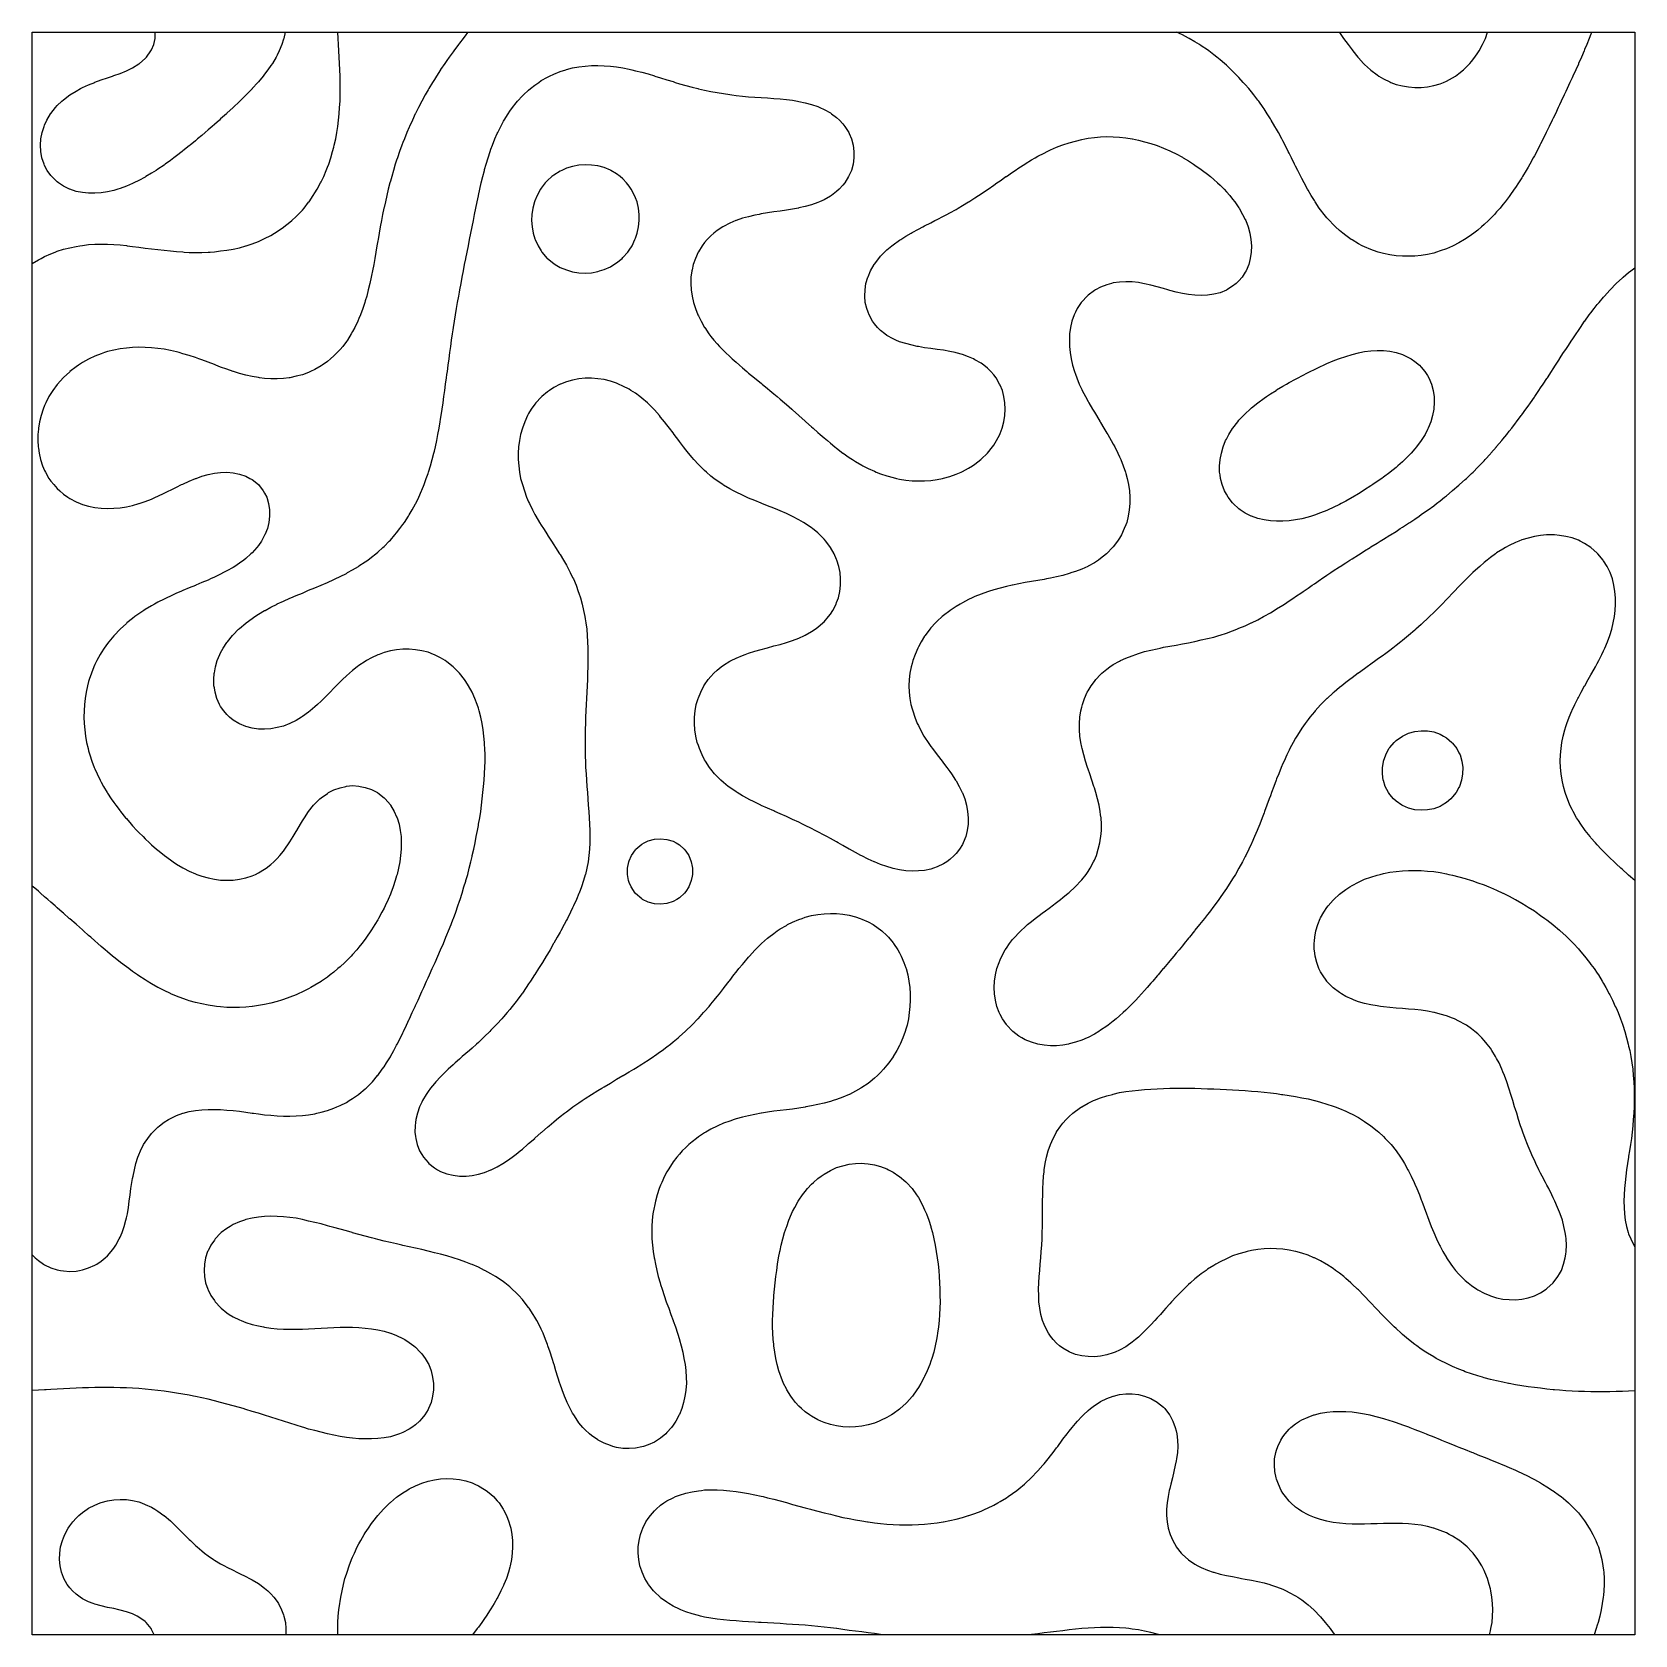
# Model space of a CAD drawing. Header units: metres. Extents: x 0 to 255, y 0 to 255.
import ezdxf

# ---------------------------------------------------------------- set-up
doc = ezdxf.new("R2010")
doc.units = ezdxf.units.M

msp = doc.modelspace()

# ---------------------------------------------------------------- linework, layer by layer
for points in [[(0, 0), (0, 255), (255, 255), (255, 0), (0, 0)], [(0, 218.18), (1, 218.76), (1.44, 219), (2, 219.3), (3, 219.73), (3.68, 220), (4, 220.13), (5, 220.45), (6, 220.69), (7, 220.9), (7.59, 221), (8, 221.07), (9, 221.19), (10, 221.25), (11, 221.27), (12, 221.25), (13, 221.21), (14, 221.13), (15, 221.02), (15.15, 221), (16, 220.89), (17, 220.76), (18, 220.64), (19, 220.52), (20, 220.4), (21, 220.29), (22, 220.19), (23, 220.09), (24, 220.01), (24.18, 220), (25, 219.95), (26, 219.93), (27, 219.93), (28, 219.97), (28.34, 220), (29, 220.05), (30, 220.17), (31, 220.31), (32, 220.48), (33, 220.69), (34, 220.99), (34.04, 221), (35, 221.33), (36, 221.69), (36.66, 222), (37, 222.16), (38, 222.66), (38.56, 223), (39, 223.28), (40, 223.95), (40.07, 224), (41, 224.73), (41.31, 225), (42, 225.64), (42.36, 226), (43, 226.69), (43.27, 227), (44, 227.92), (44.06, 228), (44.74, 229), (45, 229.4), (45.37, 230), (45.9, 231), (46, 231.19), (46.4, 232), (46.81, 233), (47, 233.48), (47.21, 234), (47.53, 235), (47.8, 236), (48, 236.71), (48.08, 237), (48.31, 238), (48.48, 239), (48.62, 240), (48.74, 241), (48.85, 242), (48.93, 243), (48.99, 244), (49, 244.37), (49.02, 245), (49.03, 246), (49.02, 247), (49, 247.87), (49, 248), (48.95, 249), (48.9, 250), (48.84, 251), (48.78, 252), (48.73, 253), (48.69, 254), (48.65, 255)], [(69.33, 255), (69, 254.56), (68.57, 254), (68, 253.24), (67.82, 253), (67.09, 252), (67, 251.88), (66.37, 251), (66, 250.48), (65.66, 250), (65, 249.02), (64.99, 249), (64.34, 248), (64, 247.47), (63.7, 247), (63.12, 246), (63, 245.8), (62.54, 245), (62, 244.02), (61.99, 244), (61.47, 243), (61, 242.05), (60.97, 242), (60.5, 241), (60.06, 240), (60, 239.87), (59.62, 239), (59.23, 238), (59, 237.42), (58.82, 237), (58.47, 236), (58.14, 235), (58, 234.61), (57.79, 234), (57.49, 233), (57.22, 232), (57, 231.27), (56.92, 231), (56.66, 230), (56.43, 229), (56.21, 228), (56, 227.11), (55.97, 227), (55.76, 226), (55.57, 225), (55.4, 224), (55.23, 223), (55.04, 222), (55, 221.79), (54.85, 221), (54.68, 220), (54.52, 219), (54.35, 218), (54.16, 217), (54, 216.26), (53.94, 216), (53.71, 215), (53.49, 214), (53.24, 213), (53, 212.22), (52.93, 212), (52.6, 211), (52.25, 210), (52, 209.43), (51.81, 209), (51.35, 208), (51, 207.37), (50.78, 207), (50.17, 206), (50, 205.77), (49.42, 205), (49, 204.5), (48.54, 204), (48, 203.47), (47.48, 203), (47, 202.61), (46.15, 202), (46, 201.9), (45, 201.34), (44.31, 201), (44, 200.85), (43, 200.49), (42, 200.23), (41, 200.01), (40.92, 200), (40, 199.87), (39, 199.81), (38, 199.81), (37, 199.89), (36.2, 200), (36, 200.03), (35, 200.22), (34, 200.44), (33, 200.7), (32.06, 201), (32, 201.02), (31, 201.37), (30, 201.71), (29.25, 202), (29, 202.1), (28, 202.47), (27, 202.83), (26.55, 203), (26, 203.21), (25, 203.53), (24, 203.82), (23.39, 204), (23, 204.12), (22, 204.35), (21, 204.53), (20, 204.67), (19, 204.78), (18, 204.84), (17, 204.85), (16, 204.81), (15, 204.73), (14, 204.59), (13, 204.41), (12, 204.16), (11.54, 204), (11, 203.81), (10, 203.44), (9.08, 203), (9, 202.96), (8, 202.41), (7.37, 202), (7, 201.74), (6.03, 201), (6, 200.97), (5, 200.05), (4.95, 200), (4.06, 199), (4, 198.92), (3.32, 198), (3, 197.51), (2.68, 197), (2.19, 196), (2, 195.58), (1.75, 195), (1.44, 194), (1.2, 193), (1.02, 192), (1, 191.8), (0.92, 191), (0.9, 190), (0.97, 189), (1, 188.82), (1.13, 188), (1.36, 187), (1.67, 186), (2, 185.27), (2.13, 185), (2.69, 184), (3, 183.57), (3.44, 183), (4, 182.39), (4.41, 182), (5, 181.5), (5.7, 181), (6, 180.8), (7, 180.29), (7.68, 180), (8, 179.86), (9, 179.57), (10, 179.38), (11, 179.26), (12, 179.22), (13, 179.24), (14, 179.33), (15, 179.48), (16, 179.69), (17, 179.99), (17.03, 180), (18, 180.34), (19, 180.71), (19.64, 181), (20, 181.17), (21, 181.62), (21.76, 182), (22, 182.12), (23, 182.6), (23.8, 183), (24, 183.1), (25, 183.55), (26, 183.96), (26.1, 184), (27, 184.33), (28, 184.6), (29, 184.8), (30, 184.93), (31, 184.96), (32, 184.88), (33, 184.68), (34, 184.36), (34.67, 184), (35, 183.8), (36, 183), (36, 183), (36.79, 182), (37, 181.63), (37.33, 181), (37.63, 180), (37.77, 179), (37.79, 178), (37.67, 177), (37.43, 176), (37.03, 175), (37, 174.94), (36.48, 174), (36, 173.32), (35.75, 173), (35, 172.17), (34.83, 172), (34, 171.26), (33.67, 171), (33, 170.5), (32.24, 170), (32, 169.84), (31, 169.29), (30.47, 169), (30, 168.75), (29, 168.29), (28.38, 168), (28, 167.82), (27, 167.41), (26.04, 167), (26, 166.98), (25, 166.57), (24, 166.16), (23.65, 166), (23, 165.71), (22, 165.28), (21.44, 165), (21, 164.78), (20, 164.29), (19.49, 164), (19, 163.72), (18, 163.14), (17.8, 163), (17, 162.47), (16.35, 162), (16, 161.73), (15.09, 161), (15, 160.92), (14, 160), (14, 160), (13.05, 159), (13, 158.94), (12.22, 158), (12, 157.71), (11.49, 157), (11, 156.24), (10.85, 156), (10.32, 155), (10, 154.36), (9.82, 154), (9.44, 153), (9.11, 152), (9, 151.66), (8.8, 151), (8.59, 150), (8.44, 149), (8.33, 148), (8.27, 147), (8.26, 146), (8.29, 145), (8.37, 144), (8.49, 143), (8.66, 142), (8.9, 141), (9, 140.66), (9.2, 140), (9.52, 139), (9.89, 138), (10, 137.77), (10.35, 137), (10.81, 136), (11, 135.67), (11.37, 135), (11.96, 134), (12, 133.94), (12.61, 133), (13, 132.45), (13.33, 132), (14, 131.1), (14.08, 131), (14.88, 130), (15, 129.86), (15.75, 129), (16, 128.72), (16.67, 128), (17, 127.66), (17.65, 127), (18, 126.66), (18.7, 126), (19, 125.72), (19.82, 125), (20, 124.85), (21, 124.05), (21.07, 124), (22, 123.32), (22.46, 123), (23, 122.63), (24, 122.05), (24.09, 122), (25, 121.52), (26, 121.09), (26.22, 121), (27, 120.7), (28, 120.43), (29, 120.23), (30, 120.1), (31, 120.05), (32, 120.09), (33, 120.22), (34, 120.44), (35, 120.75), (35.53, 121), (36, 121.23), (37, 121.8), (37.27, 122), (38, 122.57), (38.48, 123), (39, 123.53), (39.43, 124), (40, 124.71), (40.22, 125), (40.89, 126), (41, 126.16), (41.52, 127), (42, 127.81), (42.12, 128), (42.69, 129), (43, 129.49), (43.33, 130), (44, 131), (44, 131), (44.8, 132), (45, 132.22), (45.79, 133), (46, 133.18), (47, 133.89), (47.18, 134), (48, 134.44), (49, 134.78), (49.93, 135), (50, 135.02), (51, 135.11), (52, 135.05), (52.22, 135), (53, 134.84), (54, 134.5), (54.94, 134), (55, 133.96), (56, 133.19), (56.19, 133), (57, 132.04), (57.03, 132), (57.62, 131), (58, 130.17), (58.08, 130), (58.39, 129), (58.58, 128), (58.7, 127), (58.74, 126), (58.72, 125), (58.64, 124), (58.51, 123), (58.32, 122), (58.07, 121), (58, 120.77), (57.76, 120), (57.44, 119), (57.07, 118), (57, 117.85), (56.63, 117), (56.19, 116), (56, 115.64), (55.67, 115), (55.14, 114), (55, 113.77), (54.54, 113), (54, 112.15), (53.9, 112), (53.22, 111), (53, 110.7), (52.47, 110), (52, 109.42), (51.65, 109), (51, 108.27), (50.75, 108), (50, 107.23), (49.77, 107), (49, 106.29), (48.67, 106), (48, 105.44), (47.44, 105), (47, 104.66), (46.03, 104), (46, 103.98), (45, 103.36), (44.37, 103), (44, 102.78), (43, 102.3), (42.36, 102), (42, 101.83), (41, 101.45), (40, 101.1), (39.7, 101), (39, 100.77), (38, 100.52), (37, 100.32), (36, 100.14), (35.05, 100), (35, 99.99), (34, 99.88), (33, 99.83), (32, 99.81), (31, 99.84), (30, 99.92), (29.33, 100), (29, 100.04), (28, 100.2), (27, 100.39), (26, 100.61), (25, 100.9), (24.71, 101), (24, 101.25), (23, 101.6), (22.08, 102), (22, 102.04), (21, 102.5), (20.04, 103), (20, 103.02), (19, 103.58), (18.31, 104), (18, 104.2), (17, 104.84), (16.77, 105), (16, 105.54), (15.38, 106), (15, 106.29), (14.07, 107), (14, 107.05), (13, 107.85), (12.82, 108), (12, 108.68), (11.63, 109), (11, 109.54), (10.47, 110), (10, 110.41), (9.33, 111), (9, 111.29), (8.2, 112), (8, 112.18), (7.07, 113), (7, 113.06), (6, 113.94), (5.93, 114), (5, 114.81), (4.79, 115), (4, 115.69), (3.65, 116), (3, 116.56), (2.5, 117), (2, 117.43), (1.34, 118), (1, 118.3), (0.18, 119), (0, 119.16)], [(40.27, 255), (40.05, 254), (40, 253.86), (39.72, 253), (39.33, 252), (39, 251.35), (38.81, 251), (38.23, 250), (38, 249.66), (37.53, 249), (37, 248.3), (36.76, 248), (36, 247.09), (35.92, 247), (35.02, 246), (35, 245.98), (34.05, 245), (34, 244.95), (33.04, 244), (33, 243.96), (32, 243.01), (31.99, 243), (31, 242.09), (30.91, 242), (30, 241.18), (29.8, 241), (29, 240.29), (28.67, 240), (28, 239.42), (27.52, 239), (27, 238.56), (26.34, 238), (26, 237.71), (25.13, 237), (25, 236.89), (24, 236.11), (23.87, 236), (23, 235.33), (22.56, 235), (22, 234.58), (21.2, 234), (21, 233.85), (20, 233.19), (19.72, 233), (19, 232.54), (18.1, 232), (18, 231.94), (17, 231.41), (16.2, 231), (16, 230.9), (15, 230.48), (14, 230.12), (13.66, 230), (13, 229.79), (12, 229.56), (11, 229.42), (10, 229.35), (9, 229.36), (8, 229.45), (7, 229.65), (6, 229.99), (5.97, 230), (5, 230.48), (4.21, 231), (4, 231.17), (3.14, 232), (3, 232.16), (2.41, 233), (2, 233.79), (1.9, 234), (1.57, 235), (1.41, 236), (1.36, 237), (1.42, 238), (1.59, 239), (1.91, 240), (2, 240.2), (2.37, 241), (2.95, 242), (3, 242.06), (3.73, 243), (4, 243.3), (4.72, 244), (5, 244.24), (6, 245), (6.01, 245), (7, 245.62), (7.7, 246), (8, 246.16), (9, 246.6), (9.97, 247), (10, 247.01), (11, 247.38), (12, 247.71), (12.82, 248), (13, 248.07), (14, 248.43), (15, 248.82), (15.36, 249), (16, 249.33), (17, 249.93), (17.09, 250), (18, 250.78), (18.21, 251), (18.92, 252), (19, 252.15), (19.38, 253), (19.58, 254), (19.59, 255)], [(248.14, 255), (248, 254.65), (247.73, 254), (247.35, 253), (247, 252.2), (246.91, 252), (246.48, 251), (246.04, 250), (246, 249.91), (245.58, 249), (245.14, 248), (245, 247.72), (244.66, 247), (244.22, 246), (244, 245.56), (243.73, 245), (243.28, 244), (243, 243.43), (242.79, 243), (242.34, 242), (242, 241.32), (241.84, 241), (241.38, 240), (241, 239.25), (240.87, 239), (240.39, 238), (240, 237.24), (239.87, 237), (239.37, 236), (239, 235.32), (238.82, 235), (238.29, 234), (238, 233.52), (237.69, 233), (237.11, 232), (237, 231.83), (236.48, 231), (236, 230.28), (235.8, 230), (235.12, 229), (235, 228.85), (234.36, 228), (234, 227.55), (233.54, 227), (233, 226.38), (232.65, 226), (232, 225.32), (231.68, 225), (231, 224.36), (230.59, 224), (230, 223.5), (229.36, 223), (229, 222.73), (228, 222.07), (227.89, 222), (227, 221.48), (226.07, 221), (226, 220.96), (225, 220.53), (224, 220.18), (223.45, 220), (223, 219.85), (222, 219.62), (221, 219.47), (220, 219.37), (219, 219.33), (218, 219.35), (217, 219.42), (216, 219.56), (215, 219.75), (214.17, 220), (214, 220.05), (213, 220.4), (212, 220.81), (211.63, 221), (211, 221.33), (210, 221.92), (209.88, 222), (209, 222.62), (208.52, 223), (208, 223.44), (207.38, 224), (207, 224.38), (206.41, 225), (206, 225.46), (205.55, 226), (205, 226.72), (204.79, 227), (204.12, 228), (204, 228.18), (203.49, 229), (203, 229.83), (202.9, 230), (202.37, 231), (202, 231.69), (201.83, 232), (201.35, 233), (201, 233.68), (200.83, 234), (200.36, 235), (200, 235.71), (199.85, 236), (199.36, 237), (199, 237.68), (198.82, 238), (198.3, 239), (198, 239.53), (197.72, 240), (197.15, 241), (197, 241.22), (196.51, 242), (196, 242.76), (195.83, 243), (195.14, 244), (195, 244.18), (194.38, 245), (194, 245.47), (193.56, 246), (193, 246.65), (192.69, 247), (192, 247.75), (191.76, 248), (191, 248.77), (190.76, 249), (190, 249.71), (189.68, 250), (189, 250.59), (188.5, 251), (188, 251.4), (187.21, 252), (187, 252.16), (186, 252.83), (185.75, 253), (185, 253.47), (184.08, 254), (184, 254.05), (183, 254.56), (182.07, 255)], [(207.96, 255), (208, 254.94), (208.65, 254), (209, 253.51), (209.37, 253), (210, 252.15), (210.12, 252), (210.92, 251), (211, 250.91), (211.83, 250), (212, 249.83), (212.92, 249), (213, 248.93), (214, 248.19), (214.28, 248), (215, 247.56), (216, 247.08), (216.18, 247), (217, 246.68), (218, 246.43), (219, 246.26), (220, 246.18), (221, 246.19), (222, 246.29), (223, 246.48), (224, 246.76), (224.57, 247), (225, 247.19), (226, 247.7), (226.45, 248), (227, 248.39), (227.74, 249), (228, 249.24), (228.74, 250), (229, 250.3), (229.55, 251), (230, 251.67), (230.22, 252), (230.74, 253), (231, 253.54), (231.22, 254), (231.56, 255)], [(0, 60.47), (0.47, 60), (1, 59.55), (1.82, 59), (2, 58.88), (3, 58.42), (4, 58.11), (4.53, 58), (5, 57.9), (6, 57.83), (7, 57.89), (7.57, 58), (8, 58.08), (9, 58.38), (10, 58.82), (10.29, 59), (11, 59.46), (11.65, 60), (12, 60.33), (12.6, 61), (13, 61.52), (13.33, 62), (13.87, 63), (14, 63.28), (14.32, 64), (14.64, 65), (14.92, 66), (15, 66.35), (15.16, 67), (15.33, 68), (15.47, 69), (15.6, 70), (15.73, 71), (15.88, 72), (16, 72.62), (16.07, 73), (16.29, 74), (16.53, 75), (16.84, 76), (17, 76.37), (17.27, 77), (17.75, 78), (18, 78.4), (18.4, 79), (19, 79.77), (19.2, 80), (20, 80.78), (20.25, 81), (21, 81.56), (21.7, 82), (22, 82.18), (23, 82.63), (24, 82.99), (24.04, 83), (25, 83.27), (26, 83.44), (27, 83.55), (28, 83.6), (29, 83.61), (30, 83.57), (31, 83.51), (32, 83.42), (33, 83.31), (34, 83.18), (35, 83.03), (35.22, 83), (36, 82.89), (37, 82.76), (38, 82.67), (39, 82.6), (40, 82.55), (41, 82.54), (42, 82.57), (43, 82.63), (44, 82.75), (45, 82.92), (45.3, 83), (46, 83.17), (47, 83.44), (48, 83.78), (48.5, 84), (49, 84.23), (50, 84.71), (50.47, 85), (51, 85.33), (51.95, 86), (52, 86.04), (53, 86.87), (53.14, 87), (54, 87.85), (54.14, 88), (54.98, 89), (55, 89.02), (55.72, 90), (56, 90.39), (56.41, 91), (57, 91.98), (57.01, 92), (57.57, 93), (58, 93.8), (58.11, 94), (58.6, 95), (59, 95.81), (59.1, 96), (59.56, 97), (60, 97.95), (60.03, 98), (60.48, 99), (60.93, 100), (61, 100.14), (61.4, 101), (61.83, 102), (62, 102.34), (62.31, 103), (62.74, 104), (63, 104.54), (63.22, 105), (63.65, 106), (64, 106.75), (64.12, 107), (64.56, 108), (65, 109), (65, 109.01), (65.43, 110), (65.84, 111), (66, 111.37), (66.27, 112), (66.65, 113), (67, 113.9), (67.04, 114), (67.41, 115), (67.75, 116), (68, 116.71), (68.11, 117), (68.42, 118), (68.71, 119), (69, 119.94), (69.02, 120), (69.31, 121), (69.55, 122), (69.79, 123), (70, 123.84), (70.04, 124), (70.28, 125), (70.48, 126), (70.66, 127), (70.85, 128), (71, 128.78), (71.04, 129), (71.22, 130), (71.37, 131), (71.5, 132), (71.62, 133), (71.73, 134), (71.83, 135), (71.92, 136), (72, 137), (72, 137.09), (72.05, 138), (72.08, 139), (72.08, 140), (72.04, 141), (72, 141.67), (71.98, 142), (71.88, 143), (71.75, 144), (71.6, 145), (71.4, 146), (71.15, 147), (71, 147.44), (70.81, 148), (70.45, 149), (70, 149.98), (69.99, 150), (69.45, 151), (69, 151.7), (68.79, 152), (68, 153), (68, 153), (67.01, 154), (67, 154.01), (66, 154.8), (65.71, 155), (65, 155.45), (64, 155.93), (63.84, 156), (63, 156.33), (62, 156.58), (61, 156.74), (60, 156.82), (59, 156.81), (58, 156.72), (57, 156.55), (56, 156.29), (55.24, 156), (55, 155.9), (54, 155.45), (53.2, 155), (53, 154.88), (52, 154.22), (51.71, 154), (51, 153.44), (50.48, 153), (50, 152.56), (49.4, 152), (49, 151.61), (48.4, 151), (48, 150.6), (47.42, 150), (47, 149.57), (46.43, 149), (46, 148.57), (45.39, 148), (45, 147.64), (44.24, 147), (44, 146.8), (43, 146.1), (42.86, 146), (42, 145.48), (41.03, 145), (41, 144.99), (40, 144.6), (39, 144.34), (38, 144.17), (37, 144.09), (36, 144.12), (35, 144.27), (34, 144.52), (33, 144.93), (32.88, 145), (32, 145.54), (31.43, 146), (31, 146.41), (30.49, 147), (30, 147.72), (29.83, 148), (29.4, 149), (29.11, 150), (29, 150.66), (28.94, 151), (28.9, 152), (28.98, 153), (29, 153.08), (29.18, 154), (29.46, 155), (29.86, 156), (30, 156.26), (30.41, 157), (31, 157.9), (31.07, 158), (31.88, 159), (32, 159.13), (32.86, 160), (33, 160.13), (34, 160.97), (34.04, 161), (35, 161.7), (35.43, 162), (36, 162.38), (37, 162.96), (37.06, 163), (38, 163.51), (38.97, 164), (39, 164.02), (40, 164.48), (41, 164.92), (41.17, 165), (42, 165.36), (43, 165.76), (43.55, 166), (44, 166.2), (45, 166.59), (45.97, 167), (46, 167.02), (47, 167.45), (48, 167.89), (48.21, 168), (49, 168.39), (50, 168.88), (50.2, 169), (51, 169.45), (51.91, 170), (52, 170.06), (53, 170.71), (53.4, 171), (54, 171.45), (54.69, 172), (55, 172.27), (55.82, 173), (56, 173.17), (56.83, 174), (57, 174.19), (57.72, 175), (58, 175.34), (58.53, 176), (59, 176.64), (59.26, 177), (59.89, 178), (60, 178.17), (60.49, 179), (61, 179.95), (61.03, 180), (61.51, 181), (61.95, 182), (62, 182.11), (62.37, 183), (62.72, 184), (63, 184.79), (63.08, 185), (63.39, 186), (63.65, 187), (63.91, 188), (64, 188.34), (64.17, 189), (64.39, 190), (64.57, 191), (64.75, 192), (64.93, 193), (65, 193.39), (65.11, 194), (65.27, 195), (65.41, 196), (65.53, 197), (65.66, 198), (65.79, 199), (65.92, 200), (66, 200.51), (66.07, 201), (66.21, 202), (66.34, 203), (66.47, 204), (66.6, 205), (66.74, 206), (66.89, 207), (67, 207.65), (67.06, 208), (67.23, 209), (67.39, 210), (67.54, 211), (67.7, 212), (67.88, 213), (68, 213.6), (68.08, 214), (68.27, 215), (68.45, 216), (68.62, 217), (68.81, 218), (69, 218.92), (69.02, 219), (69.23, 220), (69.41, 221), (69.59, 222), (69.78, 223), (69.99, 224), (70, 224.03), (70.21, 225), (70.4, 226), (70.59, 227), (70.79, 228), (71, 228.92), (71.02, 229), (71.25, 230), (71.47, 231), (71.7, 232), (71.96, 233), (72, 233.12), (72.26, 234), (72.54, 235), (72.86, 236), (73, 236.35), (73.25, 237), (73.62, 238), (74, 238.84), (74.08, 239), (74.56, 240), (75, 240.8), (75.12, 241), (75.72, 242), (76, 242.4), (76.43, 243), (77, 243.72), (77.24, 244), (78, 244.83), (78.17, 245), (79, 245.77), (79.27, 246), (80, 246.57), (80.61, 247), (81, 247.27), (82, 247.82), (82.34, 248), (83, 248.32), (84, 248.7), (84.9, 249), (85, 249.04), (86, 249.3), (87, 249.47), (88, 249.59), (89, 249.66), (90, 249.67), (91, 249.64), (92, 249.57), (93, 249.46), (94, 249.31), (95, 249.11), (95.41, 249), (96, 248.85), (97, 248.6), (98, 248.33), (99, 248.03), (99.09, 248), (100, 247.71), (101, 247.41), (102, 247.11), (102.33, 247), (103, 246.78), (104, 246.51), (105, 246.25), (105.91, 246), (106, 245.97), (107, 245.73), (108, 245.53), (109, 245.36), (110, 245.2), (111, 245.05), (111.33, 245), (112, 244.91), (113, 244.8), (114, 244.71), (115, 244.64), (116, 244.58), (117, 244.51), (118, 244.45), (119, 244.37), (120, 244.28), (121, 244.14), (121.78, 244), (122, 243.96), (123, 243.74), (124, 243.48), (125, 243.15), (125.32, 243), (126, 242.69), (127, 242.14), (127.2, 242), (128, 241.4), (128.44, 241), (129, 240.39), (129.32, 240), (129.93, 239), (130, 238.86), (130.37, 238), (130.63, 237), (130.75, 236), (130.74, 235), (130.61, 234), (130.35, 233), (130, 232.22), (129.89, 232), (129.28, 231), (129, 230.66), (128.39, 230), (128, 229.64), (127.16, 229), (127, 228.89), (126, 228.33), (125.29, 228), (125, 227.87), (124, 227.52), (123, 227.25), (122, 227.01), (121.94, 227), (121, 226.81), (120, 226.65), (119, 226.52), (118, 226.39), (117, 226.25), (116, 226.07), (115.66, 226), (115, 225.86), (114, 225.63), (113, 225.37), (112, 225.02), (111.96, 225), (111, 224.59), (110, 224.08), (109.88, 224), (109, 223.42), (108.46, 223), (108, 222.59), (107.41, 222), (107, 221.52), (106.6, 221), (106, 220.02), (105.99, 220), (105.52, 219), (105.2, 218), (105, 217.16), (104.96, 217), (104.82, 216), (104.78, 215), (104.84, 214), (104.99, 213), (105, 212.97), (105.23, 212), (105.53, 211), (105.92, 210), (106, 209.85), (106.43, 209), (107, 208.01), (107.01, 208), (107.69, 207), (108, 206.59), (108.48, 206), (109, 205.4), (109.36, 205), (110, 204.34), (110.34, 204), (111, 203.37), (111.4, 203), (112, 202.46), (112.52, 202), (113, 201.59), (113.7, 201), (114, 200.75), (114.92, 200), (115, 199.93), (116, 199.13), (116.15, 199), (117, 198.3), (117.36, 198), (118, 197.47), (118.55, 197), (119, 196.62), (119.72, 196), (120, 195.76), (120.87, 195), (121, 194.88), (122, 194), (122, 194), (123, 193.11), (123.12, 193), (124, 192.21), (124.24, 192), (125, 191.32), (125.36, 191), (126, 190.44), (126.52, 190), (127, 189.59), (127.73, 189), (128, 188.78), (129, 188.03), (129.05, 188), (130, 187.34), (130.5, 187), (131, 186.67), (132, 186.11), (132.19, 186), (133, 185.57), (134, 185.13), (134.3, 185), (135, 184.71), (136, 184.39), (137, 184.12), (137.52, 184), (138, 183.88), (139, 183.72), (140, 183.62), (141, 183.59), (142, 183.6), (143, 183.68), (144, 183.82), (144.82, 184), (145, 184.04), (146, 184.32), (147, 184.65), (147.79, 185), (148, 185.1), (149, 185.61), (149.61, 186), (150, 186.27), (150.94, 187), (151, 187.05), (151.98, 188), (152, 188.02), (152.79, 189), (153, 189.3), (153.45, 190), (153.95, 191), (154, 191.12), (154.35, 192), (154.6, 193), (154.75, 194), (154.81, 195), (154.77, 196), (154.62, 197), (154.36, 198), (154, 198.85), (153.93, 199), (153.36, 200), (153, 200.47), (152.54, 201), (152, 201.53), (151.42, 202), (151, 202.31), (150, 202.88), (149.76, 203), (149, 203.35), (148, 203.68), (147, 203.96), (146.84, 204), (146, 204.2), (145, 204.37), (144, 204.51), (143, 204.64), (142, 204.78), (141, 204.96), (140.82, 205), (140, 205.18), (139, 205.43), (138, 205.74), (137.42, 206), (137, 206.2), (136, 206.75), (135.65, 207), (135, 207.52), (134.51, 208), (134, 208.6), (133.71, 209), (133.17, 210), (133, 210.42), (132.78, 211), (132.56, 212), (132.48, 213), (132.52, 214), (132.67, 215), (132.97, 216), (133, 216.06), (133.4, 217), (133.96, 218), (134, 218.05), (134.7, 219), (135, 219.34), (135.63, 220), (136, 220.35), (136.78, 221), (137, 221.17), (138, 221.87), (138.19, 222), (139, 222.51), (139.84, 223), (140, 223.1), (141, 223.63), (141.7, 224), (142, 224.17), (143, 224.66), (143.64, 225), (144, 225.2), (145, 225.7), (145.55, 226), (146, 226.26), (147, 226.79), (147.35, 227), (148, 227.39), (149, 227.99), (149.02, 228), (150, 228.61), (150.58, 229), (151, 229.28), (152, 229.94), (152.08, 230), (153, 230.63), (153.51, 231), (154, 231.35), (154.94, 232), (155, 232.04), (156, 232.72), (156.4, 233), (157, 233.41), (157.92, 234), (158, 234.05), (159, 234.65), (159.58, 235), (160, 235.25), (161, 235.75), (161.48, 236), (162, 236.26), (163, 236.67), (163.83, 237), (164, 237.07), (165, 237.4), (166, 237.66), (167, 237.9), (167.51, 238), (168, 238.1), (169, 238.24), (170, 238.32), (171, 238.36), (172, 238.35), (173, 238.29), (174, 238.18), (175, 238.02), (175.07, 238), (176, 237.8), (177, 237.56), (178, 237.29), (178.81, 237), (179, 236.93), (180, 236.54), (181, 236.12), (181.23, 236), (182, 235.61), (183, 235.09), (183.15, 235), (184, 234.49), (184.77, 234), (185, 233.84), (186, 233.16), (186.21, 233), (187, 232.39), (187.48, 232), (188, 231.55), (188.61, 231), (189, 230.63), (189.63, 230), (190, 229.6), (190.53, 229), (191, 228.43), (191.34, 228), (192, 227.03), (192.02, 227), (192.59, 226), (193, 225.17), (193.09, 225), (193.46, 224), (193.72, 223), (193.91, 222), (193.99, 221), (193.96, 220), (193.81, 219), (193.55, 218), (193.13, 217), (193, 216.78), (192.49, 216), (192, 215.43), (191.56, 215), (191, 214.55), (190.1, 214), (190, 213.94), (189, 213.53), (188, 213.28), (187, 213.13), (186, 213.08), (185, 213.13), (184, 213.25), (183, 213.42), (182, 213.63), (181, 213.9), (180.67, 214), (180, 214.2), (179, 214.47), (178, 214.71), (177, 214.94), (176.7, 215), (176, 215.14), (175, 215.25), (174, 215.28), (173, 215.23), (172, 215.08), (171.73, 215), (171, 214.8), (170, 214.43), (169.19, 214), (169, 213.88), (168, 213.15), (167.84, 213), (167, 212.09), (166.92, 212), (166.28, 211), (166, 210.46), (165.77, 210), (165.44, 209), (165.22, 208), (165.07, 207), (165.02, 206), (165.05, 205), (165.15, 204), (165.32, 203), (165.54, 202), (165.83, 201), (166, 200.55), (166.21, 200), (166.6, 199), (167, 198.16), (167.08, 198), (167.58, 197), (168, 196.24), (168.14, 196), (168.7, 195), (169, 194.51), (169.32, 194), (169.91, 193), (170, 192.86), (170.52, 192), (171, 191.21), (171.13, 191), (171.69, 190), (172, 189.45), (172.25, 189), (172.73, 188), (173, 187.44), (173.21, 187), (173.59, 186), (173.93, 185), (174, 184.78), (174.23, 184), (174.44, 183), (174.57, 182), (174.63, 181), (174.63, 180), (174.55, 179), (174.4, 178), (174.14, 177), (174, 176.62), (173.76, 176), (173.31, 175), (173, 174.49), (172.68, 174), (172, 173.1), (171.91, 173), (171, 172.07), (170.93, 172), (170, 171.26), (169.64, 171), (169, 170.58), (168, 170.03), (167.94, 170), (167, 169.57), (166, 169.2), (165.44, 169), (165, 168.85), (164, 168.57), (163, 168.35), (162, 168.14), (161.36, 168), (161, 167.92), (160, 167.73), (159, 167.57), (158, 167.41), (157, 167.23), (156, 167.01), (155.95, 167), (155, 166.78), (154, 166.54), (153, 166.28), (152.15, 166), (152, 165.95), (151, 165.59), (150, 165.2), (149.57, 165), (149, 164.72), (148, 164.22), (147.63, 164), (147, 163.61), (146.08, 163), (146, 162.94), (145, 162.17), (144.8, 162), (144, 161.27), (143.73, 161), (143, 160.2), (142.83, 160), (142.08, 159), (142, 158.88), (141.44, 158), (141, 157.19), (140.9, 157), (140.47, 156), (140.13, 155), (140, 154.56), (139.84, 154), (139.65, 153), (139.55, 152), (139.51, 151), (139.54, 150), (139.64, 149), (139.82, 148), (140, 147.35), (140.1, 147), (140.43, 146), (140.82, 145), (141, 144.66), (141.34, 144), (141.89, 143), (142, 142.84), (142.54, 142), (143, 141.35), (143.26, 141), (144, 140.01), (144.01, 140), (144.77, 139), (145, 138.71), (145.54, 138), (146, 137.37), (146.27, 137), (146.92, 136), (147, 135.87), (147.5, 135), (147.98, 134), (148, 133.96), (148.38, 133), (148.65, 132), (148.83, 131), (148.92, 130), (148.9, 129), (148.77, 128), (148.53, 127), (148.14, 126), (148, 125.76), (147.54, 125), (147, 124.31), (146.72, 124), (146, 123.36), (145.51, 123), (145, 122.67), (144, 122.21), (143.41, 122), (143, 121.85), (142, 121.64), (141, 121.54), (140, 121.52), (139, 121.58), (138, 121.72), (137, 121.94), (136.81, 122), (136, 122.25), (135, 122.57), (134, 122.98), (133.96, 123), (133, 123.44), (132, 123.93), (131.87, 124), (131, 124.46), (130.02, 125), (130, 125.01), (129, 125.57), (128.25, 126), (128, 126.15), (127, 126.69), (126.46, 127), (126, 127.26), (125, 127.78), (124.59, 128), (124, 128.31), (123, 128.79), (122.59, 129), (122, 129.29), (121, 129.73), (120.44, 130), (120, 130.21), (119, 130.63), (118.18, 131), (118, 131.09), (117, 131.52), (116, 131.97), (115.95, 132), (115, 132.46), (114, 132.96), (113.93, 133), (113, 133.51), (112.2, 134), (112, 134.13), (111, 134.81), (110.75, 135), (110, 135.61), (109.57, 136), (109, 136.56), (108.59, 137), (108, 137.71), (107.78, 138), (107.13, 139), (107, 139.23), (106.58, 140), (106.17, 141), (106, 141.48), (105.82, 142), (105.59, 143), (105.45, 144), (105.38, 145), (105.4, 146), (105.49, 147), (105.67, 148), (105.97, 149), (106, 149.08), (106.38, 150), (106.89, 151), (107, 151.17), (107.58, 152), (108, 152.5), (108.47, 153), (109, 153.49), (109.63, 154), (110, 154.28), (111, 154.89), (111.2, 155), (112, 155.41), (113, 155.82), (113.46, 156), (114, 156.21), (115, 156.51), (116, 156.78), (116.79, 157), (117, 157.06), (118, 157.33), (119, 157.58), (120, 157.87), (120.36, 158), (121, 158.23), (122, 158.59), (122.88, 159), (123, 159.06), (124, 159.61), (124.57, 160), (125, 160.32), (125.8, 161), (126, 161.2), (126.71, 162), (127, 162.39), (127.41, 163), (127.9, 164), (128, 164.23), (128.29, 165), (128.51, 166), (128.62, 167), (128.63, 168), (128.55, 169), (128.36, 170), (128.03, 171), (128, 171.07), (127.59, 172), (127.01, 173), (127, 173.02), (126.28, 174), (126, 174.32), (125.35, 175), (125, 175.32), (124.18, 176), (124, 176.14), (123, 176.82), (122.71, 177), (122, 177.42), (121, 177.94), (120.88, 178), (120, 178.42), (119, 178.84), (118.64, 179), (118, 179.27), (117, 179.65), (116.12, 180), (116, 180.05), (115, 180.45), (114, 180.85), (113.68, 181), (113, 181.31), (112, 181.78), (111.59, 182), (111, 182.33), (110, 182.91), (109.87, 183), (109, 183.59), (108.46, 184), (108, 184.37), (107.27, 185), (107, 185.24), (106.23, 186), (106, 186.23), (105.3, 187), (105, 187.34), (104.45, 188), (104, 188.56), (103.65, 189), (103, 189.87), (102.9, 190), (102.17, 191), (102, 191.22), (101.41, 192), (101, 192.53), (100.62, 193), (100, 193.76), (99.8, 194), (99, 194.89), (98.9, 195), (98, 195.9), (97.89, 196), (97, 196.77), (96.71, 197), (96, 197.53), (95.28, 198), (95, 198.18), (94, 198.69), (93.31, 199), (93, 199.14), (92, 199.47), (91, 199.7), (90, 199.85), (89, 199.93), (88, 199.92), (87, 199.82), (86, 199.64), (85, 199.37), (84.09, 199), (84, 198.96), (83, 198.45), (82.32, 198), (82, 197.77), (81.08, 197), (81, 196.92), (80.16, 196), (80, 195.81), (79.42, 195), (79, 194.31), (78.82, 194), (78.37, 193), (78, 192.01), (78, 192), (77.7, 191), (77.52, 190), (77.4, 189), (77.35, 188), (77.36, 187), (77.43, 186), (77.55, 185), (77.73, 184), (78, 183.01), (78, 183), (78.33, 182), (78.68, 181), (79, 180.27), (79.13, 180), (79.6, 179), (80, 178.26), (80.15, 178), (80.71, 177), (81, 176.54), (81.35, 176), (81.98, 175), (82, 174.97), (82.63, 174), (83, 173.44), (83.3, 173), (83.92, 172), (84, 171.88), (84.53, 171), (85, 170.2), (85.12, 170), (85.63, 169), (86, 168.24), (86.12, 168), (86.54, 167), (86.9, 166), (87, 165.74), (87.25, 165), (87.52, 164), (87.74, 163), (87.94, 162), (88, 161.64), (88.11, 161), (88.24, 160), (88.32, 159), (88.38, 158), (88.42, 157), (88.43, 156), (88.43, 155), (88.42, 154), (88.39, 153), (88.36, 152), (88.31, 151), (88.27, 150), (88.22, 149), (88.17, 148), (88.12, 147), (88.07, 146), (88.03, 145), (88, 144.08), (88, 144), (87.98, 143), (87.97, 142), (87.97, 141), (87.99, 140), (88, 139.72), (88.02, 139), (88.07, 138), (88.13, 137), (88.19, 136), (88.26, 135), (88.34, 134), (88.41, 133), (88.48, 132), (88.55, 131), (88.62, 130), (88.67, 129), (88.71, 128), (88.73, 127), (88.71, 126), (88.67, 125), (88.58, 124), (88.46, 123), (88.28, 122), (88.02, 121), (88, 120.93), (87.72, 120), (87.4, 119), (87.02, 118), (87, 117.97), (86.59, 117), (86.16, 116), (86, 115.69), (85.66, 115), (85.17, 114), (85, 113.69), (84.63, 113), (84.11, 112), (84, 111.82), (83.54, 111), (83, 110.04), (82.98, 110), (82.4, 109), (82, 108.32), (81.8, 108), (81.22, 107), (81, 106.66), (80.58, 106), (80, 105.07), (79.95, 105), (79.31, 104), (79, 103.56), (78.61, 103), (78, 102.12), (77.91, 102), (77.18, 101), (77, 100.77), (76.4, 100), (76, 99.51), (75.58, 99), (75, 98.33), (74.71, 98), (74, 97.23), (73.79, 97), (73, 96.19), (72.81, 96), (72, 95.21), (71.78, 95), (71, 94.27), (70.7, 94), (70, 93.37), (69.59, 93), (69, 92.48), (68.45, 92), (68, 91.6), (67.32, 91), (67, 90.72), (66.22, 90), (66, 89.8), (65.18, 89), (65, 88.81), (64.24, 88), (64, 87.72), (63.41, 87), (63, 86.44), (62.69, 86), (62.12, 85), (62, 84.76), (61.64, 84), (61.31, 83), (61.07, 82), (61, 81.51), (60.93, 81), (60.91, 80), (61, 79.31), (61.04, 79), (61.29, 78), (61.66, 77), (62, 76.42), (62.28, 76), (63, 75.14), (63.14, 75), (64, 74.32), (64.51, 74), (65, 73.72), (66, 73.36), (67, 73.13), (68, 73), (68, 73), (69, 72.99), (69.05, 73), (70, 73.1), (71, 73.3), (72, 73.58), (73, 73.98), (73.04, 74), (74, 74.47), (74.9, 75), (75, 75.06), (76, 75.72), (76.37, 76), (77, 76.48), (77.64, 77), (78, 77.3), (78.82, 78), (79, 78.16), (79.96, 79), (80, 79.04), (81, 79.92), (81.09, 80), (82, 80.79), (82.25, 81), (83, 81.63), (83.44, 82), (84, 82.46), (84.69, 83), (85, 83.24), (86, 83.97), (86.04, 84), (87, 84.66), (87.49, 85), (88, 85.35), (89, 85.99), (89.02, 86), (90, 86.6), (90.64, 87), (91, 87.22), (92, 87.79), (92.34, 88), (93, 88.4), (94, 88.98), (94.04, 89), (95, 89.57), (95.71, 90), (96, 90.18), (97, 90.78), (97.33, 91), (98, 91.44), (98.84, 92), (99, 92.11), (100, 92.8), (100.26, 93), (101, 93.55), (101.56, 94), (102, 94.35), (102.77, 95), (103, 95.2), (103.9, 96), (104, 96.09), (104.95, 97), (105, 97.05), (105.92, 98), (106, 98.08), (106.84, 99), (107, 99.18), (107.7, 100), (108, 100.35), (108.54, 101), (109, 101.56), (109.35, 102), (110, 102.83), (110.13, 103), (110.89, 104), (111, 104.14), (111.67, 105), (112, 105.42), (112.46, 106), (113, 106.66), (113.28, 107), (114, 107.85), (114.14, 108), (115, 108.95), (115.05, 109), (116, 109.94), (116.06, 110), (117, 110.83), (117.21, 111), (118, 111.61), (118.54, 112), (119, 112.31), (120, 112.89), (120.2, 113), (121, 113.41), (122, 113.81), (122.52, 114), (123, 114.17), (124, 114.43), (125, 114.61), (126, 114.72), (127, 114.77), (128, 114.75), (129, 114.66), (130, 114.5), (131, 114.26), (131.72, 114), (132, 113.89), (133, 113.45), (133.79, 113), (134, 112.87), (135, 112.16), (135.19, 112), (136, 111.25), (136.24, 111), (137, 110.08), (137.06, 110), (137.71, 109), (138, 108.49), (138.27, 108), (138.68, 107), (139, 106.11), (139.04, 106), (139.32, 105), (139.5, 104), (139.63, 103), (139.69, 102), (139.7, 101), (139.66, 100), (139.56, 99), (139.41, 98), (139.2, 97), (139, 96.36), (138.89, 96), (138.54, 95), (138.12, 94), (138, 93.77), (137.6, 93), (137.01, 92), (137, 91.99), (136.31, 91), (136, 90.62), (135.47, 90), (135, 89.5), (134.49, 89), (134, 88.55), (133.32, 88), (133, 87.75), (132, 87.08), (131.87, 87), (131, 86.49), (130.03, 86), (130, 85.98), (129, 85.55), (128, 85.19), (127.44, 85), (127, 84.85), (126, 84.58), (125, 84.37), (124, 84.17), (123.1, 84), (123, 83.98), (122, 83.81), (121, 83.67), (120, 83.55), (119, 83.43), (118, 83.31), (117, 83.17), (116.06, 83), (116, 82.99), (115, 82.8), (114, 82.6), (113, 82.38), (112, 82.1), (111.72, 82), (111, 81.75), (110, 81.4), (109.08, 81), (109, 80.96), (108, 80.47), (107.18, 80), (107, 79.89), (106, 79.24), (105.68, 79), (105, 78.47), (104.46, 78), (104, 77.57), (103.44, 77), (103, 76.51), (102.57, 76), (102, 75.25), (101.82, 75), (101.2, 74), (101, 73.66), (100.63, 73), (100.19, 72), (100, 71.57), (99.76, 71), (99.45, 70), (99.19, 69), (99, 68.19), (98.95, 68), (98.78, 67), (98.67, 66), (98.61, 65), (98.59, 64), (98.62, 63), (98.69, 62), (98.8, 61), (98.96, 60), (99, 59.83), (99.17, 59), (99.39, 58), (99.62, 57), (99.91, 56), (100, 55.74), (100.24, 55), (100.55, 54), (100.9, 53), (101, 52.74), (101.28, 52), (101.62, 51), (101.98, 50), (102, 49.96), (102.35, 49), (102.66, 48), (102.98, 47), (103, 46.94), (103.28, 46), (103.52, 45), (103.71, 44), (103.88, 43), (104, 42.07), (104.01, 42), (104.08, 41), (104.09, 40), (104.02, 39), (104, 38.9), (103.87, 38), (103.66, 37), (103.38, 36), (103, 35.08), (102.96, 35), (102.44, 34), (102, 33.35), (101.73, 33), (101, 32.18), (100.81, 32), (100, 31.33), (99.51, 31), (99, 30.69), (98, 30.25), (97.26, 30), (97, 29.91), (96, 29.71), (95, 29.64), (94, 29.68), (93, 29.83), (92.39, 30), (92, 30.12), (91, 30.5), (90.05, 31), (90, 31.03), (89, 31.72), (88.66, 32), (88, 32.62), (87.64, 33), (87, 33.77), (86.82, 34), (86.17, 35), (86, 35.28), (85.59, 36), (85.13, 37), (85, 37.27), (84.68, 38), (84.33, 39), (84, 39.92), (83.97, 40), (83.64, 41), (83.35, 42), (83.04, 43), (83, 43.12), (82.72, 44), (82.41, 45), (82.07, 46), (82, 46.18), (81.68, 47), (81.29, 48), (81, 48.62), (80.81, 49), (80.32, 50), (80, 50.54), (79.72, 51), (79.07, 52), (79, 52.09), (78.31, 53), (78, 53.36), (77.43, 54), (77, 54.43), (76.4, 55), (76, 55.36), (75.2, 56), (75, 56.16), (74, 56.84), (73.75, 57), (73, 57.46), (72.01, 58), (72, 58), (71, 58.49), (70, 58.92), (69.8, 59), (69, 59.33), (68, 59.66), (67, 59.99), (66.97, 60), (66, 60.3), (65, 60.56), (64, 60.8), (63.24, 61), (63, 61.07), (62, 61.31), (61, 61.52), (60, 61.73), (59, 61.96), (58.85, 62), (58, 62.21), (57, 62.43), (56, 62.65), (55, 62.9), (54.63, 63), (54, 63.18), (53, 63.43), (52, 63.68), (51, 63.97), (50.9, 64), (50, 64.27), (49, 64.54), (48, 64.81), (47.37, 65), (47, 65.11), (46, 65.38), (45, 65.62), (44, 65.85), (43.38, 66), (43, 66.09), (42, 66.28), (41, 66.42), (40, 66.53), (39, 66.59), (38, 66.6), (37, 66.57), (36, 66.48), (35, 66.33), (34, 66.07), (33.8, 66), (33, 65.72), (32, 65.29), (31.51, 65), (31, 64.68), (30.11, 64), (30, 63.9), (29.14, 63), (29, 62.82), (28.44, 62), (28, 61.13), (27.93, 61), (27.6, 60), (27.42, 59), (27.37, 58), (27.43, 57), (27.61, 56), (27.95, 55), (28, 54.9), (28.45, 54), (29, 53.18), (29.14, 53), (30, 52.07), (30.07, 52), (31, 51.25), (31.37, 51), (32, 50.6), (33, 50.12), (33.27, 50), (34, 49.7), (35, 49.41), (36, 49.17), (36.84, 49), (37, 48.97), (38, 48.82), (39, 48.72), (40, 48.67), (41, 48.65), (42, 48.65), (43, 48.67), (44, 48.71), (45, 48.76), (46, 48.81), (47, 48.87), (48, 48.91), (49, 48.95), (50, 48.97), (51, 48.95), (52, 48.91), (53, 48.83), (54, 48.71), (55, 48.55), (56, 48.34), (57, 48.03), (57.07, 48), (58, 47.64), (59, 47.17), (59.28, 47), (60, 46.55), (60.72, 46), (61, 45.76), (61.75, 45), (62, 44.71), (62.52, 44), (63, 43.17), (63.1, 43), (63.49, 42), (63.73, 41), (63.85, 40), (63.86, 39), (63.73, 38), (63.49, 37), (63.08, 36), (63, 35.86), (62.47, 35), (62, 34.41), (61.62, 34), (61, 33.44), (60.4, 33), (60, 32.73), (59, 32.23), (58.45, 32), (58, 31.82), (57, 31.54), (56, 31.36), (55, 31.24), (54, 31.18), (53, 31.18), (52, 31.22), (51, 31.31), (50, 31.43), (49, 31.58), (48, 31.76), (47, 31.99), (46.98, 32), (46, 32.25), (45, 32.5), (44, 32.76), (43.24, 33), (43, 33.08), (42, 33.38), (41, 33.67), (40, 33.99), (39.98, 34), (39, 34.32), (38, 34.62), (37, 34.94), (36.82, 35), (36, 35.27), (35, 35.56), (34, 35.86), (33.56, 36), (33, 36.18), (32, 36.46), (31, 36.72), (30, 37), (29.98, 37), (29, 37.27), (28, 37.49), (27, 37.71), (26, 37.92), (25.66, 38), (25, 38.14), (24, 38.33), (23, 38.48), (22, 38.62), (21, 38.76), (20, 38.88), (19.01, 39), (19, 39), (18, 39.11), (17, 39.19), (16, 39.25), (15, 39.3), (14, 39.33), (13, 39.35), (12, 39.36), (11, 39.36), (10, 39.35), (9, 39.33), (8, 39.3), (7, 39.26), (6, 39.22), (5, 39.17), (4, 39.11), (3, 39.05), (2.23, 39), (2, 38.99), (1, 38.92), (0, 38.87)], [(86, 216.84), (87, 216.68), (88, 216.64), (89, 216.71), (90, 216.9), (90.29, 217), (91, 217.23), (92, 217.66), (92.56, 218), (93, 218.3), (93.86, 219), (94, 219.13), (94.77, 220), (95, 220.31), (95.45, 221), (95.92, 222), (96, 222.19), (96.29, 223), (96.49, 224), (96.59, 225), (96.58, 226), (96.47, 227), (96.24, 228), (96, 228.61), (95.84, 229), (95.33, 230), (95, 230.48), (94.59, 231), (94, 231.63), (93.58, 232), (93, 232.44), (92.05, 233), (92, 233.03), (91, 233.44), (90, 233.7), (89, 233.85), (88, 233.88), (87, 233.81), (86, 233.63), (85, 233.33), (84.28, 233), (84, 232.86), (83, 232.24), (82.7, 232), (82, 231.37), (81.65, 231), (81, 230.16), (80.89, 230), (80.35, 229), (80, 228.16), (79.93, 228), (79.66, 227), (79.51, 226), (79.48, 225), (79.54, 224), (79.72, 223), (80, 222.12), (80.04, 222), (80.49, 221), (81, 220.17), (81.12, 220), (81.97, 219), (82, 218.97), (83, 218.16), (83.24, 218), (84, 217.55), (85, 217.15), (85.48, 217), (86, 216.84)], [(255, 120.02), (254, 120.88), (253.87, 121), (253, 121.77), (252.75, 122), (252, 122.69), (251.67, 123), (251, 123.64), (250.63, 124), (250, 124.63), (249.64, 125), (249, 125.69), (248.71, 126), (248, 126.83), (247.86, 127), (247.08, 128), (247, 128.11), (246.37, 129), (246, 129.57), (245.72, 130), (245.18, 131), (245, 131.33), (244.66, 132), (244.26, 133), (244, 133.71), (243.89, 134), (243.61, 135), (243.4, 136), (243.26, 137), (243.16, 138), (243.13, 139), (243.16, 140), (243.25, 141), (243.39, 142), (243.57, 143), (243.83, 144), (244, 144.5), (244.17, 145), (244.53, 146), (244.94, 147), (245, 147.11), (245.42, 148), (245.91, 149), (246, 149.16), (246.46, 150), (247, 150.98), (247.01, 151), (247.57, 152), (248, 152.74), (248.16, 153), (248.7, 154), (249, 154.55), (249.25, 155), (249.73, 156), (250, 156.54), (250.22, 157), (250.62, 158), (250.99, 159), (251, 159.02), (251.32, 160), (251.56, 161), (251.73, 162), (251.86, 163), (251.92, 164), (251.91, 165), (251.82, 166), (251.66, 167), (251.42, 168), (251.06, 169), (251, 169.11), (250.56, 170), (250, 170.9), (249.93, 171), (249.11, 172), (249, 172.11), (248, 172.98), (247.97, 173), (247, 173.64), (246.31, 174), (246, 174.16), (245, 174.52), (244, 174.76), (243, 174.93), (242.2, 175), (242, 175.02), (241, 175.01), (240.92, 175), (240, 174.91), (239, 174.74), (238, 174.51), (237, 174.21), (236.51, 174), (236, 173.78), (235, 173.33), (234.43, 173), (234, 172.75), (233, 172.13), (232.82, 172), (232, 171.4), (231.49, 171), (231, 170.6), (230.3, 170), (230, 169.73), (229.21, 169), (229, 168.8), (228.18, 168), (228, 167.82), (227.19, 167), (227, 166.8), (226.23, 166), (226, 165.76), (225.27, 165), (225, 164.72), (224.31, 164), (224, 163.68), (223.33, 163), (223, 162.67), (222.31, 162), (222, 161.7), (221.26, 161), (221, 160.75), (220.16, 160), (220, 159.85), (219, 159), (219, 159), (218, 158.18), (217.78, 158), (217, 157.39), (216.5, 157), (216, 156.61), (215.17, 156), (215, 155.87), (214, 155.16), (213.78, 155), (213, 154.44), (212.38, 154), (212, 153.72), (211, 153.01), (210.99, 153), (210, 152.28), (209.63, 152), (209, 151.51), (208.35, 151), (208, 150.71), (207.15, 150), (207, 149.86), (206.05, 149), (206, 148.96), (205.04, 148), (205, 147.96), (204.13, 147), (204, 146.86), (203.29, 146), (203, 145.63), (202.53, 145), (202, 144.24), (201.83, 144), (201.22, 143), (201, 142.64), (200.63, 142), (200.11, 141), (200, 140.78), (199.61, 140), (199.17, 139), (199, 138.64), (198.71, 138), (198.33, 137), (198, 136.19), (197.92, 136), (197.55, 135), (197.19, 134), (197, 133.51), (196.8, 133), (196.45, 132), (196.08, 131), (196, 130.8), (195.68, 130), (195.32, 129), (195, 128.25), (194.89, 128), (194.48, 127), (194.04, 126), (194, 125.92), (193.56, 125), (193.08, 124), (193, 123.85), (192.55, 123), (192.01, 122), (192, 121.99), (191.43, 121), (191, 120.31), (190.8, 120), (190.18, 119), (190, 118.74), (189.49, 118), (189, 117.3), (188.78, 117), (188.06, 116), (188, 115.92), (187.31, 115), (187, 114.61), (186.52, 114), (186, 113.34), (185.72, 113), (185, 112.1), (184.92, 112), (184.12, 111), (184, 110.86), (183.3, 110), (183, 109.64), (182.47, 109), (182, 108.44), (181.63, 108), (181, 107.23), (180.8, 107), (180, 106.03), (179.97, 106), (179.14, 105), (179, 104.83), (178.29, 104), (178, 103.67), (177.42, 103), (177, 102.53), (176.52, 102), (176, 101.44), (175.59, 101), (175, 100.39), (174.61, 100), (174, 99.4), (173.58, 99), (173, 98.48), (172.45, 98), (172, 97.62), (171.19, 97), (171, 96.85), (170, 96.19), (169.71, 96), (169, 95.58), (168, 95.07), (167.85, 95), (167, 94.62), (166, 94.3), (165, 94.02), (164.88, 94), (164, 93.82), (163, 93.73), (162, 93.72), (161, 93.8), (160, 94), (159.99, 94), (159, 94.3), (158, 94.69), (157.46, 95), (157, 95.28), (156.05, 96), (156, 96.05), (155.1, 97), (155, 97.12), (154.39, 98), (154, 98.73), (153.86, 99), (153.5, 100), (153.26, 101), (153.12, 102), (153.08, 103), (153.13, 104), (153.28, 105), (153.5, 106), (153.83, 107), (154, 107.38), (154.29, 108), (154.83, 109), (155, 109.26), (155.51, 110), (156, 110.62), (156.33, 111), (157, 111.72), (157.28, 112), (158, 112.67), (158.37, 113), (159, 113.52), (159.6, 114), (160, 114.31), (160.93, 115), (161, 115.05), (162, 115.77), (162.3, 116), (163, 116.52), (163.63, 117), (164, 117.3), (164.85, 118), (165, 118.13), (165.94, 119), (166, 119.05), (166.88, 120), (167, 120.14), (167.67, 121), (168, 121.47), (168.35, 122), (168.87, 123), (169, 123.27), (169.32, 124), (169.63, 125), (169.87, 126), (170, 126.76), (170.04, 127), (170.13, 128), (170.14, 129), (170.07, 130), (170, 130.48), (169.93, 131), (169.74, 132), (169.51, 133), (169.25, 134), (169, 134.75), (168.91, 135), (168.58, 136), (168.26, 137), (168, 137.72), (167.9, 138), (167.58, 139), (167.31, 140), (167.06, 141), (167, 141.25), (166.84, 142), (166.7, 143), (166.62, 144), (166.62, 145), (166.68, 146), (166.84, 147), (167, 147.62), (167.1, 148), (167.44, 149), (167.88, 150), (168, 150.2), (168.48, 151), (169, 151.7), (169.25, 152), (170, 152.8), (170.21, 153), (171, 153.66), (171.46, 154), (172, 154.36), (173, 154.92), (173.15, 155), (174, 155.41), (175, 155.79), (175.58, 156), (176, 156.15), (177, 156.44), (178, 156.67), (179, 156.9), (179.46, 157), (180, 157.12), (181, 157.31), (182, 157.48), (183, 157.65), (184, 157.84), (184.72, 158), (185, 158.06), (186, 158.29), (187, 158.51), (188, 158.76), (188.79, 159), (189, 159.07), (190, 159.39), (191, 159.72), (191.68, 160), (192, 160.14), (193, 160.55), (193.97, 161), (194, 161.02), (195, 161.51), (195.9, 162), (196, 162.06), (197, 162.62), (197.63, 163), (198, 163.23), (199, 163.84), (199.23, 164), (200, 164.51), (200.73, 165), (201, 165.18), (202, 165.85), (202.21, 166), (203, 166.54), (203.66, 167), (204, 167.24), (205, 167.91), (205.13, 168), (206, 168.59), (206.6, 169), (207, 169.27), (208, 169.92), (208.12, 170), (209, 170.57), (209.66, 171), (210, 171.22), (211, 171.83), (211.26, 172), (212, 172.47), (212.86, 173), (213, 173.09), (214, 173.7), (214.48, 174), (215, 174.33), (216, 174.94), (216.09, 175), (217, 175.57), (217.66, 176), (218, 176.22), (219, 176.86), (219.21, 177), (220, 177.53), (220.68, 178), (221, 178.23), (222, 178.92), (222.1, 179), (223, 179.65), (223.45, 180), (224, 180.43), (224.72, 181), (225, 181.23), (225.94, 182), (226, 182.05), (227, 182.91), (227.1, 183), (228, 183.82), (228.2, 184), (229, 184.77), (229.24, 185), (230, 185.76), (230.23, 186), (231, 186.81), (231.18, 187), (232, 187.9), (232.09, 188), (232.96, 189), (233, 189.05), (233.8, 190), (234, 190.24), (234.61, 191), (235, 191.48), (235.41, 192), (236, 192.77), (236.18, 193), (236.91, 194), (237, 194.11), (237.64, 195), (238, 195.5), (238.36, 196), (239, 196.92), (239.06, 197), (239.72, 198), (240, 198.4), (240.41, 199), (241, 199.9), (241.07, 200), (241.71, 201), (242, 201.43), (242.37, 202), (243, 202.98), (243.02, 203), (243.65, 204), (244, 204.52), (244.32, 205), (244.96, 206), (245, 206.05), (245.63, 207), (246, 207.54), (246.32, 208), (247, 208.98), (247.01, 209), (247.73, 210), (248, 210.35), (248.49, 211), (249, 211.64), (249.3, 212), (250, 212.84), (250.14, 213), (251, 213.96), (251.04, 214), (252, 214.98), (252.02, 215), (253, 215.91), (253.11, 216), (254, 216.74), (254.33, 217), (255, 217.5)], [(194, 177.98), (193.96, 178), (193, 178.48), (192.21, 179), (192, 179.16), (191.08, 180), (191, 180.09), (190.3, 181), (190, 181.48), (189.71, 182), (189.34, 183), (189.08, 184), (189, 184.54), (188.93, 185), (188.91, 186), (189, 186.97), (189, 187), (189.2, 188), (189.48, 189), (189.87, 190), (190, 190.24), (190.4, 191), (191, 191.95), (191.04, 192), (191.8, 193), (192, 193.23), (192.71, 194), (193, 194.29), (193.77, 195), (194, 195.2), (195, 196), (195, 196), (196, 196.73), (196.38, 197), (197, 197.42), (197.91, 198), (198, 198.06), (199, 198.65), (199.59, 199), (200, 199.24), (201, 199.78), (201.4, 200), (202, 200.33), (203, 200.83), (203.33, 201), (204, 201.34), (205, 201.8), (205.43, 202), (206, 202.27), (207, 202.67), (207.83, 203), (208, 203.07), (209, 203.41), (210, 203.69), (211, 203.95), (211.24, 204), (212, 204.16), (213, 204.29), (214, 204.35), (215, 204.33), (216, 204.22), (217, 204), (217.01, 204), (218, 203.68), (219, 203.25), (219.4, 203), (220, 202.6), (220.7, 202), (221, 201.7), (221.58, 201), (222, 200.36), (222.21, 200), (222.62, 199), (222.89, 198), (223, 197.29), (223.05, 197), (223.08, 196), (223, 195.13), (222.99, 195), (222.79, 194), (222.52, 193), (222.13, 192), (222, 191.75), (221.61, 191), (221, 190.01), (220.99, 190), (220.26, 189), (220, 188.69), (219.39, 188), (219, 187.59), (218.4, 187), (218, 186.62), (217.3, 186), (217, 185.75), (216.07, 185), (216, 184.94), (215, 184.2), (214.73, 184), (214, 183.48), (213.3, 183), (213, 182.79), (212, 182.16), (211.75, 182), (211, 181.53), (210.1, 181), (210, 180.94), (209, 180.39), (208.28, 180), (208, 179.84), (207, 179.37), (206.2, 179), (206, 178.9), (205, 178.5), (204, 178.15), (203.55, 178), (203, 177.82), (202, 177.57), (201, 177.38), (200, 177.25), (199, 177.17), (198, 177.17), (197, 177.24), (196, 177.38), (195, 177.61), (194, 177.98)], [(218, 131.94), (217.9, 132), (217, 132.62), (216.59, 133), (216, 133.7), (215.78, 134), (215.29, 135), (215, 135.91), (214.97, 136), (214.82, 137), (214.83, 138), (215, 138.91), (215.02, 139), (215.36, 140), (215.87, 141), (216, 141.17), (216.69, 142), (217, 142.29), (218, 143), (218, 143), (219, 143.47), (220, 143.73), (221, 143.85), (222, 143.83), (223, 143.65), (224, 143.32), (224.57, 143), (225, 142.73), (225.86, 142), (226, 141.85), (226.64, 141), (227, 140.34), (227.17, 140), (227.47, 139), (227.6, 138), (227.58, 137), (227.43, 136), (227.09, 135), (227, 134.83), (226.54, 134), (226, 133.31), (225.7, 133), (225, 132.41), (224.35, 132), (224, 131.8), (223, 131.44), (222, 131.24), (221, 131.19), (220, 131.28), (219, 131.51), (218, 131.94)], [(98, 116.56), (97.13, 117), (97, 117.08), (96, 117.94), (95.94, 118), (95.3, 119), (95, 119.72), (94.89, 120), (94.71, 121), (94.72, 122), (94.93, 123), (95, 123.16), (95.37, 124), (96, 124.92), (96.07, 125), (97, 125.79), (97.36, 126), (98, 126.33), (99, 126.59), (100, 126.67), (101, 126.57), (102, 126.27), (102.49, 126), (103, 125.68), (103.75, 125), (104, 124.69), (104.46, 124), (104.85, 123), (105, 122.26), (105.05, 122), (105.06, 121), (105, 120.7), (104.86, 120), (104.48, 119), (104, 118.25), (103.8, 118), (103, 117.26), (102.6, 117), (102, 116.66), (101, 116.36), (100, 116.25), (99, 116.31), (98, 116.56)], [(255, 38.82), (254, 38.78), (253, 38.74), (252, 38.72), (251, 38.7), (250, 38.69), (249, 38.69), (248, 38.69), (247, 38.71), (246, 38.75), (245, 38.79), (244, 38.85), (243, 38.92), (242.19, 39), (242, 39.02), (241, 39.12), (240, 39.24), (239, 39.35), (238, 39.48), (237, 39.62), (236, 39.78), (235, 39.98), (234.91, 40), (234, 40.2), (233, 40.42), (232, 40.65), (231, 40.92), (230.74, 41), (230, 41.23), (229, 41.54), (228, 41.88), (227.72, 42), (227, 42.29), (226, 42.69), (225.35, 43), (225, 43.17), (224, 43.66), (223.39, 44), (223, 44.23), (222, 44.81), (221.72, 45), (221, 45.48), (220.28, 46), (220, 46.21), (219, 46.98), (218.98, 47), (218, 47.82), (217.8, 48), (217, 48.73), (216.72, 49), (216, 49.7), (215.7, 50), (215, 50.72), (214.72, 51), (214, 51.76), (213.77, 52), (213, 52.82), (212.83, 53), (212, 53.87), (211.87, 54), (211, 54.88), (210.88, 55), (210, 55.83), (209.82, 56), (209, 56.72), (208.67, 57), (208, 57.54), (207.38, 58), (207, 58.28), (206, 58.91), (205.86, 59), (205, 59.49), (204, 59.97), (203.94, 60), (203, 60.4), (202, 60.72), (201.03, 61), (201, 61.01), (200, 61.23), (199, 61.37), (198, 61.45), (197, 61.47), (196, 61.43), (195, 61.33), (194, 61.17), (193.33, 61), (193, 60.91), (192, 60.63), (191, 60.29), (190.34, 60), (190, 59.84), (189, 59.37), (188.35, 59), (188, 58.79), (187, 58.17), (186.77, 58), (186, 57.44), (185.44, 57), (185, 56.63), (184.27, 56), (184, 55.75), (183.21, 55), (183, 54.8), (182.22, 54), (182, 53.77), (181.29, 53), (181, 52.68), (180.39, 52), (180, 51.56), (179.5, 51), (179, 50.44), (178.61, 50), (178, 49.34), (177.68, 49), (177, 48.31), (176.68, 48), (176, 47.38), (175.55, 47), (175, 46.56), (174.2, 46), (174, 45.86), (173, 45.32), (172.31, 45), (172, 44.86), (171, 44.54), (170, 44.35), (169, 44.27), (168, 44.28), (167, 44.4), (166, 44.64), (165.1, 45), (165, 45.04), (164, 45.6), (163.47, 46), (163, 46.41), (162.43, 47), (162, 47.55), (161.68, 48), (161.16, 49), (161, 49.37), (160.75, 50), (160.48, 51), (160.3, 52), (160.19, 53), (160.14, 54), (160.13, 55), (160.17, 56), (160.23, 57), (160.31, 58), (160.39, 59), (160.47, 60), (160.55, 61), (160.62, 62), (160.67, 63), (160.72, 64), (160.75, 65), (160.77, 66), (160.77, 67), (160.77, 68), (160.77, 69), (160.78, 70), (160.8, 71), (160.84, 72), (160.92, 73), (161, 73.7), (161.04, 74), (161.2, 75), (161.39, 76), (161.64, 77), (162, 78), (162, 78.01), (162.44, 79), (162.97, 80), (163, 80.04), (163.64, 81), (164, 81.44), (164.5, 82), (165, 82.5), (165.56, 83), (166, 83.35), (166.95, 84), (167, 84.04), (168, 84.59), (168.86, 85), (169, 85.07), (170, 85.45), (171, 85.75), (171.88, 86), (172, 86.04), (173, 86.27), (174, 86.43), (175, 86.57), (176, 86.68), (177, 86.76), (178, 86.84), (179, 86.89), (180, 86.94), (181, 86.97), (182, 86.98), (183, 86.98), (184, 86.98), (185, 86.96), (186, 86.93), (187, 86.9), (188, 86.86), (189, 86.82), (190, 86.76), (191, 86.71), (192, 86.65), (193, 86.59), (194, 86.52), (195, 86.44), (196, 86.35), (197, 86.24), (198, 86.12), (198.78, 86), (199, 85.97), (200, 85.81), (201, 85.64), (202, 85.47), (203, 85.27), (204, 85.02), (204.07, 85), (205, 84.74), (206, 84.46), (207, 84.13), (207.32, 84), (208, 83.73), (209, 83.33), (209.66, 83), (210, 82.83), (211, 82.3), (211.49, 82), (212, 81.67), (212.98, 81), (213, 80.98), (214, 80.2), (214.23, 80), (215, 79.29), (215.29, 79), (216, 78.23), (216.21, 78), (217, 77), (217, 77), (217.7, 76), (218, 75.54), (218.34, 75), (218.89, 74), (219, 73.81), (219.41, 73), (219.86, 72), (220, 71.71), (220.32, 71), (220.7, 70), (221, 69.24), (221.1, 69), (221.47, 68), (221.82, 67), (222, 66.56), (222.22, 66), (222.59, 65), (223, 64.01), (223.01, 64), (223.45, 63), (223.91, 62), (224, 61.84), (224.45, 61), (225, 60.05), (225.03, 60), (225.69, 59), (226, 58.59), (226.47, 58), (227, 57.39), (227.37, 57), (228, 56.4), (228.47, 56), (229, 55.58), (229.86, 55), (230, 54.91), (231, 54.39), (231.9, 54), (232, 53.96), (233, 53.64), (234, 53.44), (235, 53.34), (236, 53.33), (237, 53.42), (238, 53.61), (239, 53.94), (239.13, 54), (240, 54.43), (240.87, 55), (241, 55.1), (241.97, 56), (242, 56.03), (242.72, 57), (243, 57.47), (243.29, 58), (243.66, 59), (243.91, 60), (244, 60.57), (244.07, 61), (244.12, 62), (244.07, 63), (244, 63.44), (243.92, 64), (243.71, 65), (243.45, 66), (243.11, 67), (243, 67.26), (242.69, 68), (242.27, 69), (242, 69.54), (241.77, 70), (241.28, 71), (241, 71.53), (240.75, 72), (240.25, 73), (240, 73.47), (239.72, 74), (239.25, 75), (239, 75.51), (238.76, 76), (238.34, 77), (238, 77.78), (237.9, 78), (237.52, 79), (237.17, 80), (237, 80.45), (236.8, 81), (236.49, 82), (236.19, 83), (236, 83.58), (235.86, 84), (235.57, 85), (235.28, 86), (235, 86.84), (234.94, 87), (234.61, 88), (234.26, 89), (234, 89.6), (233.82, 90), (233.38, 91), (233, 91.71), (232.83, 92), (232.24, 93), (232, 93.33), (231.5, 94), (231, 94.59), (230.63, 95), (230, 95.61), (229.55, 96), (229, 96.44), (228.19, 97), (228, 97.13), (227, 97.66), (226.28, 98), (226, 98.13), (225, 98.49), (224, 98.78), (223.11, 99), (223, 99.03), (222, 99.23), (221, 99.37), (220, 99.48), (219, 99.57), (218, 99.64), (217, 99.72), (216, 99.81), (215, 99.92), (214.5, 100), (214, 100.08), (213, 100.26), (212, 100.47), (211, 100.74), (210.33, 101), (210, 101.13), (209, 101.59), (208.3, 102), (208, 102.19), (207, 102.95), (206.94, 103), (206, 103.97), (205.98, 104), (205.28, 105), (205, 105.48), (204.73, 106), (204.37, 107), (204.13, 108), (204, 108.9), (203.99, 109), (203.96, 110), (204, 110.43), (204.05, 111), (204.25, 112), (204.53, 113), (204.94, 114), (205, 114.1), (205.5, 115), (206, 115.73), (206.21, 116), (207, 116.91), (207.08, 117), (208, 117.84), (208.2, 118), (209, 118.59), (209.62, 119), (210, 119.24), (211, 119.75), (211.54, 120), (212, 120.21), (213, 120.57), (214, 120.87), (214.47, 121), (215, 121.15), (216, 121.34), (217, 121.48), (218, 121.57), (219, 121.62), (220, 121.63), (221, 121.6), (222, 121.53), (223, 121.43), (224, 121.29), (225, 121.1), (225.41, 121), (226, 120.86), (227, 120.61), (228, 120.35), (229, 120.02), (229.06, 120), (230, 119.67), (231, 119.32), (231.76, 119), (232, 118.89), (233, 118.47), (234, 118.01), (234.01, 118), (235, 117.51), (235.96, 117), (236, 116.98), (237, 116.42), (237.69, 116), (238, 115.8), (239, 115.18), (239.26, 115), (240, 114.48), (240.66, 114), (241, 113.74), (241.95, 113), (242, 112.96), (243, 112.12), (243.13, 112), (244, 111.2), (244.21, 111), (245, 110.21), (245.2, 110), (246, 109.14), (246.12, 109), (246.97, 108), (247, 107.96), (247.75, 107), (248, 106.67), (248.49, 106), (249, 105.26), (249.18, 105), (249.79, 104), (250, 103.66), (250.39, 103), (250.92, 102), (251, 101.85), (251.43, 101), (251.88, 100), (252, 99.74), (252.33, 99), (252.69, 98), (253, 97.18), (253.07, 97), (253.39, 96), (253.66, 95), (253.92, 94), (254, 93.69), (254.17, 93), (254.36, 92), (254.51, 91), (254.64, 90), (254.74, 89), (254.82, 88), (254.87, 87), (254.89, 86), (254.89, 85), (254.86, 84), (254.81, 83), (254.73, 82), (254.65, 81), (254.54, 80), (254.43, 79), (254.29, 78), (254.14, 77), (254, 76.15), (253.97, 76), (253.81, 75), (253.66, 74), (253.54, 73), (253.43, 72), (253.34, 71), (253.28, 70), (253.25, 69), (253.27, 68), (253.33, 67), (253.45, 66), (253.64, 65), (253.93, 64), (254, 63.83), (254.34, 63), (254.84, 62), (255, 61.75)], [(126, 33.78), (125.5, 34), (125, 34.24), (124, 34.78), (123.68, 35), (123, 35.51), (122.43, 36), (122, 36.42), (121.47, 37), (121, 37.59), (120.69, 38), (120.09, 39), (120, 39.15), (119.57, 40), (119.17, 41), (119, 41.45), (118.8, 42), (118.54, 43), (118.33, 44), (118.17, 45), (118.03, 46), (118, 46.25), (117.92, 47), (117.86, 48), (117.82, 49), (117.82, 50), (117.84, 51), (117.88, 52), (117.94, 53), (118, 53.78), (118.02, 54), (118.12, 55), (118.22, 56), (118.33, 57), (118.46, 58), (118.6, 59), (118.76, 60), (118.97, 61), (119, 61.14), (119.2, 62), (119.44, 63), (119.71, 64), (120, 64.86), (120.05, 65), (120.42, 66), (120.83, 67), (121, 67.34), (121.34, 68), (121.89, 69), (122, 69.17), (122.56, 70), (123, 70.57), (123.36, 71), (124, 71.69), (124.32, 72), (125, 72.59), (125.55, 73), (126, 73.32), (127, 73.88), (127.25, 74), (128, 74.34), (129, 74.65), (130, 74.87), (130.99, 75), (131, 75), (132, 75.03), (132.42, 75), (133, 74.96), (134, 74.78), (135, 74.52), (136, 74.14), (136.27, 74), (137, 73.61), (137.92, 73), (138, 72.94), (139, 72.09), (139.1, 72), (140, 71), (140, 71), (140.72, 70), (141, 69.57), (141.34, 69), (141.84, 68), (142, 67.65), (142.29, 67), (142.64, 66), (142.96, 65), (143, 64.88), (143.25, 64), (143.48, 63), (143.66, 62), (143.83, 61), (144, 60), (144, 59.97), (144.14, 59), (144.24, 58), (144.32, 57), (144.38, 56), (144.42, 55), (144.44, 54), (144.45, 53), (144.43, 52), (144.38, 51), (144.32, 50), (144.22, 49), (144.07, 48), (144, 47.61), (143.89, 47), (143.68, 46), (143.45, 45), (143.17, 44), (143, 43.53), (142.81, 43), (142.42, 42), (142, 41.1), (141.95, 41), (141.42, 40), (141, 39.34), (140.77, 39), (140.05, 38), (140, 37.95), (139.16, 37), (139, 36.83), (138.09, 36), (138, 35.93), (137, 35.19), (136.71, 35), (136, 34.57), (135, 34.09), (134.79, 34), (134, 33.68), (133, 33.41), (132, 33.22), (131, 33.09), (130, 33.06), (129, 33.11), (128, 33.25), (127, 33.47), (126, 33.78)], [(135.54, 0), (135, 0.08), (134, 0.22), (133, 0.35), (132, 0.48), (131, 0.6), (130, 0.73), (129, 0.86), (128.04, 1), (128, 1.01), (127, 1.14), (126, 1.26), (125, 1.36), (124, 1.45), (123, 1.53), (122, 1.61), (121, 1.68), (120, 1.74), (119, 1.8), (118, 1.86), (117, 1.92), (116, 1.97), (115.56, 2), (115, 2.03), (114, 2.09), (113, 2.16), (112, 2.23), (111, 2.31), (110, 2.4), (109, 2.51), (108, 2.65), (107, 2.84), (106.34, 3), (106, 3.09), (105, 3.36), (104, 3.67), (103.21, 4), (103, 4.09), (102, 4.57), (101.28, 5), (101, 5.19), (100, 5.91), (99.9, 6), (99, 6.86), (98.87, 7), (98.09, 8), (98, 8.14), (97.49, 9), (97.04, 10), (97, 10.12), (96.71, 11), (96.52, 12), (96.43, 13), (96.45, 14), (96.56, 15), (96.79, 16), (97, 16.54), (97.18, 17), (97.67, 18), (98, 18.5), (98.37, 19), (99, 19.72), (99.28, 20), (100, 20.62), (100.53, 21), (101, 21.32), (102, 21.83), (102.39, 22), (103, 22.26), (104, 22.56), (105, 22.78), (106, 22.94), (106.5, 23), (107, 23.06), (108, 23.11), (109, 23.1), (110, 23.05), (110.46, 23), (111, 22.95), (112, 22.82), (113, 22.67), (114, 22.5), (115, 22.31), (116, 22.09), (116.32, 22), (117, 21.82), (118, 21.58), (119, 21.33), (120, 21.06), (120.19, 21), (121, 20.76), (122, 20.5), (123, 20.24), (123.82, 20), (124, 19.95), (125, 19.67), (126, 19.43), (127, 19.19), (127.75, 19), (128, 18.93), (129, 18.7), (130, 18.51), (131, 18.33), (132, 18.16), (132.93, 18), (133, 17.99), (134, 17.84), (135, 17.72), (136, 17.64), (137, 17.58), (138, 17.54), (139, 17.52), (140, 17.53), (141, 17.56), (142, 17.62), (143, 17.71), (144, 17.84), (144.95, 18), (145, 18.01), (146, 18.21), (147, 18.43), (148, 18.67), (149, 18.98), (149.05, 19), (150, 19.34), (151, 19.71), (151.65, 20), (152, 20.17), (153, 20.64), (153.65, 21), (154, 21.21), (155, 21.8), (155.29, 22), (156, 22.49), (156.67, 23), (157, 23.26), (157.88, 24), (158, 24.11), (158.95, 25), (159, 25.05), (159.92, 26), (160, 26.09), (160.8, 27), (161, 27.23), (161.63, 28), (162, 28.47), (162.42, 29), (163, 29.77), (163.17, 30), (163.9, 31), (164, 31.13), (164.66, 32), (165, 32.44), (165.45, 33), (166, 33.66), (166.3, 34), (167, 34.75), (167.25, 35), (168, 35.7), (168.36, 36), (169, 36.49), (169.78, 37), (170, 37.14), (171, 37.62), (172, 37.99), (172.05, 38), (173, 38.25), (174, 38.36), (175, 38.37), (176, 38.26), (176.99, 38), (177, 38), (178, 37.6), (179, 37.04), (179.05, 37), (180, 36.21), (180.2, 36), (180.97, 35), (181, 34.95), (181.5, 34), (181.86, 33), (182, 32.45), (182.11, 32), (182.24, 31), (182.26, 30), (182.2, 29), (182.06, 28), (182, 27.7), (181.86, 27), (181.64, 26), (181.41, 25), (181.17, 24), (181, 23.32), (180.92, 23), (180.72, 22), (180.58, 21), (180.5, 20), (180.5, 19), (180.57, 18), (180.74, 17), (181, 16.14), (181.04, 16), (181.46, 15), (182, 14.06), (182.04, 14), (182.82, 13), (183, 12.81), (183.91, 12), (184, 11.93), (185, 11.27), (185.47, 11), (186, 10.72), (187, 10.32), (187.92, 10), (188, 9.97), (189, 9.68), (190, 9.47), (191, 9.28), (192, 9.09), (192.43, 9), (193, 8.88), (194, 8.69), (195, 8.5), (196, 8.27), (196.91, 8), (197, 7.97), (198, 7.63), (199, 7.26), (199.54, 7), (200, 6.77), (201, 6.24), (201.36, 6), (202, 5.57), (202.75, 5), (203, 4.8), (203.9, 4), (204, 3.91), (204.88, 3), (205, 2.87), (205.74, 2), (206, 1.68), (206.52, 1), (207, 0.36), (207.27, 0)], [(231.85, 0), (232, 0.63), (232.09, 1), (232.26, 2), (232.35, 3), (232.38, 4), (232.35, 5), (232.25, 6), (232.08, 7), (232, 7.31), (231.82, 8), (231.52, 9), (231.13, 10), (231, 10.26), (230.62, 11), (230.01, 12), (230, 12.01), (229.25, 13), (229, 13.28), (228.3, 14), (228, 14.28), (227.09, 15), (227, 15.07), (226, 15.69), (225.44, 16), (225, 16.24), (224, 16.64), (223, 16.98), (222.93, 17), (222, 17.26), (221, 17.45), (220, 17.58), (219, 17.67), (218, 17.73), (217, 17.75), (216, 17.75), (215, 17.73), (214, 17.7), (213, 17.67), (212, 17.64), (211, 17.63), (210, 17.64), (209, 17.68), (208, 17.76), (207, 17.89), (206.45, 18), (206, 18.09), (205, 18.34), (204, 18.66), (203.21, 19), (203, 19.1), (202, 19.63), (201.47, 20), (201, 20.35), (200.27, 21), (200, 21.28), (199.39, 22), (199, 22.56), (198.72, 23), (198.27, 24), (198, 24.76), (197.92, 25), (197.71, 26), (197.64, 27), (197.68, 28), (197.86, 29), (198, 29.42), (198.2, 30), (198.65, 31), (199, 31.54), (199.34, 32), (200, 32.74), (200.27, 33), (201, 33.58), (201.63, 34), (202, 34.22), (203, 34.67), (203.92, 35), (204, 35.03), (205, 35.29), (206, 35.45), (207, 35.54), (208, 35.57), (209, 35.54), (210, 35.47), (211, 35.35), (212, 35.18), (212.8, 35), (213, 34.95), (214, 34.7), (215, 34.44), (216, 34.14), (216.39, 34), (217, 33.78), (218, 33.45), (219, 33.09), (219.21, 33), (220, 32.69), (221, 32.32), (221.77, 32), (222, 31.9), (223, 31.5), (224, 31.11), (224.24, 31), (225, 30.68), (226, 30.3), (226.7, 30), (227, 29.87), (228, 29.48), (229, 29.09), (229.21, 29), (230, 28.67), (231, 28.29), (231.71, 28), (232, 27.87), (233, 27.48), (234, 27.07), (234.15, 27), (235, 26.63), (236, 26.21), (236.44, 26), (237, 25.73), (238, 25.27), (238.5, 25), (239, 24.73), (240, 24.2), (240.32, 24), (241, 23.58), (241.89, 23), (242, 22.92), (243, 22.21), (243.26, 22), (244, 21.39), (244.43, 21), (245, 20.46), (245.45, 20), (246, 19.4), (246.34, 19), (247, 18.13), (247.1, 18), (247.74, 17), (248, 16.56), (248.31, 16), (248.76, 15), (249, 14.44), (249.18, 14), (249.49, 13), (249.72, 12), (249.91, 11), (250, 10.32), (250.05, 10), (250.12, 9), (250.13, 8), (250.07, 7), (250, 6.32), (249.96, 6), (249.81, 5), (249.63, 4), (249.41, 3), (249.15, 2), (249, 1.55), (248.82, 1), (248.5, 0)], [(48.64, 0), (48.64, 1), (48.67, 2), (48.72, 3), (48.81, 4), (48.95, 5), (49, 5.3), (49.12, 6), (49.31, 7), (49.53, 8), (49.78, 9), (50, 9.67), (50.11, 10), (50.45, 11), (50.82, 12), (51, 12.39), (51.28, 13), (51.73, 14), (52, 14.49), (52.28, 15), (52.85, 16), (53, 16.24), (53.5, 17), (54, 17.71), (54.22, 18), (55, 19), (55, 19), (55.89, 20), (56, 20.11), (56.91, 21), (57, 21.08), (58, 21.9), (58.12, 22), (59, 22.62), (59.6, 23), (60, 23.25), (61, 23.73), (61.63, 24), (62, 24.16), (63, 24.47), (64, 24.68), (65, 24.81), (66, 24.87), (67, 24.83), (68, 24.71), (69, 24.51), (70, 24.2), (70.43, 24), (71, 23.73), (72, 23.16), (72.22, 23), (73, 22.38), (73.4, 22), (74, 21.35), (74.29, 21), (74.95, 20), (75, 19.92), (75.47, 19), (75.84, 18), (76, 17.49), (76.15, 17), (76.33, 16), (76.43, 15), (76.44, 14), (76.39, 13), (76.27, 12), (76.06, 11), (76, 10.79), (75.78, 10), (75.46, 9), (75.07, 8), (75, 7.86), (74.6, 7), (74.1, 6), (74, 5.83), (73.52, 5), (73, 4.15), (72.9, 4), (72.25, 3), (72, 2.64), (71.54, 2), (71, 1.25), (70.81, 1), (70.09, 0)], [(19.4, 0), (19, 0.87), (18.93, 1), (18.14, 2), (18, 2.13), (17, 2.85), (16.73, 3), (16, 3.36), (15, 3.68), (14, 3.95), (13.8, 4), (13, 4.19), (12, 4.39), (11, 4.61), (10, 4.89), (9.73, 5), (9, 5.29), (8, 5.77), (7.66, 6), (7, 6.48), (6.43, 7), (6, 7.48), (5.6, 8), (5.05, 9), (5, 9.12), (4.67, 10), (4.46, 11), (4.38, 12), (4.41, 13), (4.55, 14), (4.82, 15), (5, 15.44), (5.24, 16), (5.77, 17), (6, 17.34), (6.5, 18), (7, 18.56), (7.45, 19), (8, 19.47), (8.75, 20), (9, 20.17), (10, 20.67), (10.81, 21), (11, 21.08), (12, 21.35), (13, 21.51), (14, 21.56), (15, 21.53), (16, 21.4), (17, 21.15), (17.41, 21), (18, 20.77), (19, 20.32), (19.54, 20), (20, 19.71), (20.99, 19), (21, 18.99), (22, 18.15), (22.16, 18), (23, 17.2), (23.2, 17), (24, 16.19), (24.19, 16), (25, 15.19), (25.19, 15), (26, 14.23), (26.26, 14), (27, 13.37), (27.46, 13), (28, 12.59), (28.87, 12), (29, 11.91), (30, 11.33), (30.59, 11), (31, 10.77), (32, 10.29), (32.58, 10), (33, 9.78), (34, 9.31), (34.57, 9), (35, 8.76), (36, 8.18), (36.26, 8), (37, 7.45), (37.53, 7), (38, 6.54), (38.49, 6), (39, 5.3), (39.21, 5), (39.7, 4), (40, 3.18), (40.07, 3), (40.3, 2), (40.39, 1), (40.38, 0)], [(179.39, 0), (179, 0.13), (178, 0.4), (177, 0.61), (176, 0.79), (175, 0.94), (174.5, 1), (174, 1.06), (173, 1.15), (172, 1.19), (171, 1.21), (170, 1.19), (169, 1.15), (168, 1.09), (167, 1), (167, 1), (166, 0.9), (165, 0.79), (164, 0.67), (163, 0.56), (162, 0.45), (161, 0.33), (160, 0.2), (159, 0.06), (158.59, 0)]]:
    msp.add_lwpolyline(points)

doc.saveas('drawing.dxf')
